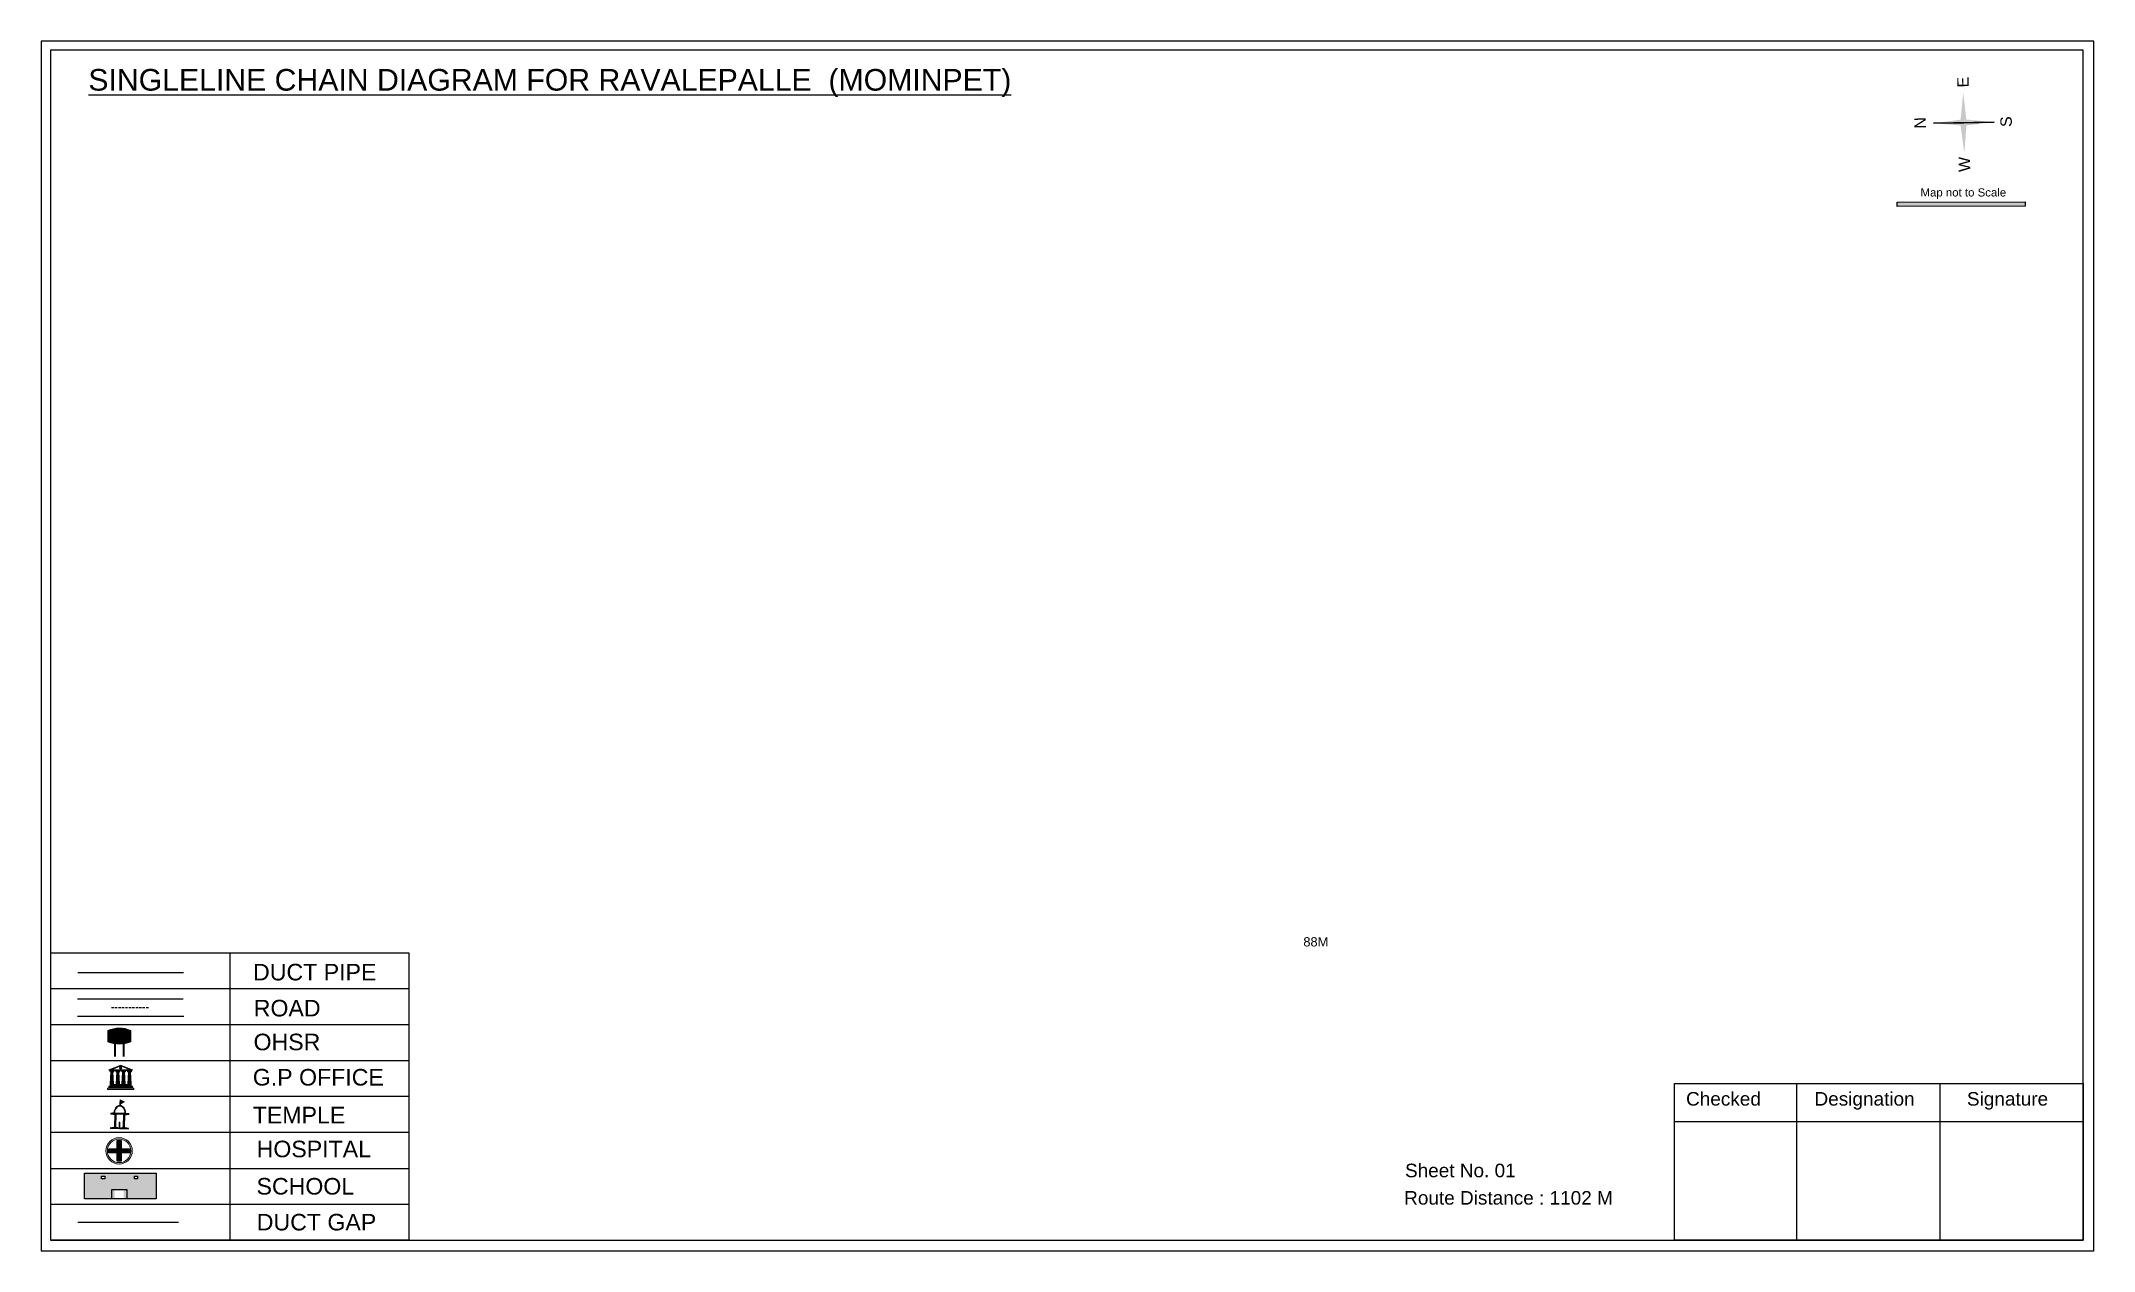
# Model space of a CAD drawing. Header units: inches. Extents: x -117 to 51867, y -12715 to 3423.
# Drawn here: x 19354 to 20244, y -12180 to -11656 of the extents above; entities that cross this region are included whole.
import ezdxf

# ---------------------------------------------------------------- set-up
doc = ezdxf.new("R2010")
doc.units = ezdxf.units.IN
doc.header["$MEASUREMENT"] = 0
doc.linetypes.add('DASHEDX2', pattern=[1.5, 1, -0.5])
doc.layers.add('LANDMARK', color=7, linetype='Continuous')
doc.layers.add('OHT', color=7, linetype='Continuous')
doc.styles.get("Standard").update_dxf_attribs({"font": 'arial.ttf'})

msp = doc.modelspace()

# ---------------------------------------------------------------- texts
at = {"color": 242, "true_color": 0xcd2027}
msp.add_text('%%USINGLELINE CHAIN DIAGRAM FOR RAVALEPALLE  (MOMINPET)', height=9.375, dxfattribs=at).set_placement((19374.21, -11677.23))
for s, p in [('E', (20189.57, -11675.83)), ('N', (20170.99, -11693.68)), ('S', (20208.28, -11692.94)), ('W', (20190.22, -11712.43))]:
    msp.add_text(s, height=4.95, rotation=91.00631).set_placement(p)
for s, height, p in [('Map not to Scale', 3.5424, (20168.66, -11723.12)), ('88M', 4, (19901.04, -12048.24)), ('DUCT PIPE', 7.178, (19445.64, -12062.96)), ('ROAD ', 7.178, (19445.94, -12078.57)), ('OHSR', 7.178, (19445.85, -12093.24)), ('G.P OFFICE', 7.178, (19445.52, -12108.53)), ('Checked', 5.886, (20067, -12117.24)), ('Designation', 5.886, (20122.69, -12117.24)), ('Signature', 5.886, (20188.79, -12117.24)), ('TEMPLE', 7.178, (19445.52, -12124.94)), ('HOSPITAL', 7.178, (19447.19, -12139.63)), ('SCHOOL', 7.178, (19447.14, -12155.79)), ('Sheet No. 01', 5.886, (19945.13, -12148.3)), ('Route Distance : 1102 M', 5.886, (19944.76, -12160.17)), ('DUCT GAP', 7.178, (19447.24, -12171.35))]:
    msp.add_text(s, height=height).set_placement(p)

# ---------------------------------------------------------------- blocks, each defined once
blk = doc.blocks.new('OHT')
at = {"linetype": 'Continuous', "lineweight": 0, "true_color": 0x0ffffc}
blk.add_hatch(color=4, dxfattribs=at).paths.add_polyline_path([(0.012, 1), (0, 1, 0.101323), (-0.4, 0.916), (-0.4, 0.525, 0.194075), (0.399, 0.521), (0.399, 0.921, 0.097877)])
at = {"color": 4, "linetype": 'Continuous', "lineweight": 0, "true_color": 0x0ffffc, "flags": 128}
for points in [[(-0.4, 0.525), (-0.4, 0.916)], [(0.399, 0.521), (0.399, 0.921)]]:
    blk.add_lwpolyline(points, dxfattribs=at)
at = {"color": 4, "linetype": 'Continuous', "lineweight": 0, "true_color": 0x0ffffc, "const_width": 0.075, "flags": 128}
for points in [[(-0.15, 0), (-0.15, 0.475)], [(0.15, 0), (0.15, 0.473)]]:
    blk.add_lwpolyline(points, dxfattribs=at)
at = {"color": 4, "linetype": 'Continuous', "lineweight": 0, "true_color": 0x0ffffc}
for centre, radius, start, end in [((0.006, -0.019), 1.019, 67.31091, 113.47108), ((0.004, 1.513), 1.068, 247.76824, 291.70073)]:
    blk.add_arc(centre, radius, start, end, dxfattribs=at)
blk = doc.blocks.new('Government_Office')
at = {"linetype": 'Continuous', "lineweight": 0, "true_color": 0xff0000}
h = blk.add_hatch(color=1, dxfattribs=at)
h.paths.add_polyline_path([(0.44, 0.72), (0.45, 0.75), (0, 0.93), (-0.45, 0.75), (-0.44, 0.72)])
h.paths.add_polyline_path([(0.355, 0.75), (-0.355, 0.75), (0, 0.9)], flags=16)
h.paths.add_polyline_path([(0, 0.778, -1), (0, 0.872, -1)], flags=0)
h = blk.add_hatch(color=1, dxfattribs=at)
edge = h.paths.add_edge_path()
edge.add_arc((0, 0.825), 0.0467, 90, 270)
edge.add_arc((0, 0.825), 0.0467, 270, 450)
for points in [[(-0.5, 0.05), (0.5, 0.05), (0.5, 0), (-0.5, 0)], [(-0.45, 0.075), (-0.45, 0.12), (0.45, 0.12), (0.45, 0.075)], [(-0.4, 0.14), (-0.4, 0.18), (0.4, 0.18), (0.4, 0.14)]]:
    blk.add_hatch(color=1, dxfattribs=at).paths.add_polyline_path(points)
h = blk.add_hatch(color=1, dxfattribs=at)
edge = h.paths.add_edge_path()
edge.add_line((-0.27, 0.195), (-0.295, 0.675))
edge.add_line((-0.295, 0.675), (-0.29, 0.675))
edge.add_arc((-0.278, 0.688), 0.0176, 225.30401, 441.56588)
edge.add_line((-0.275, 0.705), (-0.395, 0.705))
edge.add_arc((-0.392, 0.688), 0.0176, 98.43412, 314.69599)
edge.add_line((-0.38, 0.675), (-0.375, 0.675))
edge.add_line((-0.375, 0.675), (-0.4, 0.195))
edge.add_line((-0.4, 0.195), (-0.27, 0.195))
h = blk.add_hatch(color=1, dxfattribs=at)
edge = h.paths.add_edge_path()
edge.add_line((-0.047, 0.195), (-0.072, 0.675))
edge.add_line((-0.072, 0.675), (-0.067, 0.675))
edge.add_arc((-0.054, 0.688), 0.0176, 225.30401, 441.56588)
edge.add_line((-0.052, 0.705), (-0.172, 0.705))
edge.add_arc((-0.169, 0.688), 0.0176, 98.43412, 314.69599)
edge.add_line((-0.157, 0.675), (-0.152, 0.675))
edge.add_line((-0.152, 0.675), (-0.177, 0.195))
edge.add_line((-0.177, 0.195), (-0.047, 0.195))
h = blk.add_hatch(color=1, dxfattribs=at)
edge = h.paths.add_edge_path()
edge.add_line((0.177, 0.195), (0.152, 0.675))
edge.add_line((0.152, 0.675), (0.157, 0.675))
edge.add_arc((0.169, 0.688), 0.0176, 225.30401, 441.56588)
edge.add_line((0.172, 0.705), (0.052, 0.705))
edge.add_arc((0.054, 0.688), 0.0176, 98.43412, 314.69599)
edge.add_line((0.067, 0.675), (0.072, 0.675))
edge.add_line((0.072, 0.675), (0.047, 0.195))
edge.add_line((0.047, 0.195), (0.177, 0.195))
h = blk.add_hatch(color=1, dxfattribs=at)
edge = h.paths.add_edge_path()
edge.add_line((0.4, 0.195), (0.375, 0.675))
edge.add_line((0.375, 0.675), (0.38, 0.675))
edge.add_arc((0.392, 0.688), 0.0176, 225.30401, 441.56588)
edge.add_line((0.395, 0.705), (0.275, 0.705))
edge.add_arc((0.278, 0.688), 0.0176, 98.43412, 314.69599)
edge.add_line((0.29, 0.675), (0.295, 0.675))
edge.add_line((0.295, 0.675), (0.27, 0.195))
edge.add_line((0.27, 0.195), (0.4, 0.195))
at = {"color": 1, "linetype": 'Continuous', "lineweight": 0, "true_color": 0xff0000, "flags": 128}
for points in [[(-0.45, 0.75), (-0.44, 0.72), (0.44, 0.72), (0.45, 0.75), (0, 0.93)], [(-0.355, 0.75), (0.355, 0.75), (0, 0.9)], [(-0.5, 0.05), (0.5, 0.05), (0.5, 0), (-0.5, 0)], [(-0.45, 0.075), (-0.45, 0.12), (0.45, 0.12), (0.45, 0.075)], [(-0.4, 0.14), (-0.4, 0.18), (0.4, 0.18), (0.4, 0.14)]]:
    blk.add_lwpolyline(points, close=True, dxfattribs=at)
for points in [[(0, 0.872, 1), (0, 0.778, 1)], [(-0.27, 0.195), (-0.295, 0.675), (-0.29, 0.675, 1.379694), (-0.275, 0.705), (-0.395, 0.705, 1.379694), (-0.38, 0.675), (-0.375, 0.675), (-0.4, 0.195)], [(-0.047, 0.195), (-0.072, 0.675), (-0.067, 0.675, 1.379694), (-0.052, 0.705), (-0.172, 0.705, 1.379694), (-0.157, 0.675), (-0.152, 0.675), (-0.177, 0.195)], [(0.177, 0.195), (0.152, 0.675), (0.157, 0.675, 1.379694), (0.172, 0.705), (0.052, 0.705, 1.379694), (0.067, 0.675), (0.072, 0.675), (0.047, 0.195)], [(0.4, 0.195), (0.375, 0.675), (0.38, 0.675, 1.379694), (0.395, 0.705), (0.275, 0.705, 1.379694), (0.29, 0.675), (0.295, 0.675), (0.27, 0.195)]]:
    blk.add_lwpolyline(points, format="xyb", close=True, dxfattribs=at)
blk = doc.blocks.new('Temple')
at = {"linetype": 'Continuous', "lineweight": 0, "true_color": 0xff0000}
h = blk.add_hatch(color=1, dxfattribs=at)
edge = h.paths.add_edge_path()
edge.add_line((0.175, 0.49), (0.225, 0.49))
edge.add_line((0.225, 0.49), (0.225, 0.497))
edge.add_line((0.225, 0.497), (0.307, 0.497))
edge.add_line((0.307, 0.497), (0.307, 0.533))
edge.add_line((0.307, 0.533), (0.257, 0.533))
edge.add_line((0.257, 0.533), (0.257, 0.54))
edge.add_line((0.257, 0.54), (0.2, 0.54))
edge.add_spline(control_points=[(0.2, 0.54), (0.2, 0.589), (0.19, 0.638), (0.142, 0.743), (0.092, 0.79), (0.027, 0.805), (0.02, 0.806), (0.012, 0.806)], knot_values=[4.712389, 4.712389, 4.712389, 4.712389, 5.278166, 5.278166, 6.117402, 6.117402, 6.223801, 6.223801, 6.223801, 6.223801], degree=3, periodic=0)
edge.add_line((0.012, 0.806), (0.012, 0.79))
edge.add_line((0.012, 0.79), (-0.012, 0.79))
edge.add_line((-0.012, 0.79), (-0.012, 0.806))
edge.add_spline(control_points=[(-0.012, 0.806), (-0.055, 0.802), (-0.096, 0.781), (-0.171, 0.699), (-0.197, 0.628), (-0.2, 0.55), (-0.2, 0.545), (-0.2, 0.54)], knot_values=[6.343965, 6.343965, 6.343965, 6.343965, 6.956638, 6.956638, 7.795874, 7.795874, 7.853982, 7.853982, 7.853982, 7.853982], degree=3, periodic=0)
edge.add_line((-0.2, 0.54), (-0.257, 0.54))
edge.add_line((-0.257, 0.54), (-0.257, 0.533))
edge.add_line((-0.257, 0.533), (-0.307, 0.533))
edge.add_line((-0.307, 0.533), (-0.307, 0.497))
edge.add_line((-0.307, 0.497), (-0.225, 0.497))
edge.add_line((-0.225, 0.497), (-0.225, 0.49))
edge.add_line((-0.225, 0.49), (-0.175, 0.49))
edge.add_line((-0.175, 0.49), (-0.175, 0.07))
edge.add_arc((-0.205, 0.07), 0.03, -90, 0, ccw=False)
edge.add_line((-0.205, 0.04), (-0.257, 0.04))
edge.add_line((-0.257, 0.04), (-0.257, 0.033))
edge.add_line((-0.257, 0.033), (-0.307, 0.033))
edge.add_line((-0.307, 0.033), (-0.307, 0))
edge.add_line((-0.307, 0), (0.307, 0))
edge.add_line((0.307, 0), (0.307, 0.033))
edge.add_line((0.307, 0.033), (0.257, 0.033))
edge.add_line((0.257, 0.033), (0.257, 0.04))
edge.add_line((0.257, 0.04), (0.205, 0.04))
edge.add_arc((0.205, 0.07), 0.03, 180, 270, ccw=False)
edge.add_line((0.175, 0.07), (0.175, 0.49))
h.paths.add_polyline_path([(0.125, 0.07, -0.414214), (0.095, 0.04), (0.05, 0.04), (0.05, 0.033), (-0.05, 0.033), (-0.05, 0.04), (-0.095, 0.04, -0.414214), (-0.125, 0.07), (-0.125, 0.497), (0.125, 0.497)], flags=16)
edge = h.paths.add_edge_path(flags=16)
edge.add_ellipse((0, 0.54), major_axis=(0, 0.242), ratio=0.722808, start_angle=270, end_angle=450, ccw=False)
edge.add_line((0.175, 0.54), (-0.175, 0.54))
h.paths.add_polyline_path([(0.012, 0.23), (0.012, 0.07), (-0.012, 0.07), (-0.012, 0.23)], flags=0)
h = blk.add_hatch(color=1, dxfattribs=at)
edge = h.paths.add_edge_path()
edge.add_line((0.012, 0.857), (0, 0.85))
edge.add_line((0, 0.85), (-0.003, 0.925))
edge.add_line((-0.003, 0.925), (-0.012, 0.925))
edge.add_line((-0.012, 0.925), (-0.012, 0.806))
edge.add_spline(control_points=[(-0.012, 0.806), (-0.004, 0.807), (0.004, 0.807), (0.012, 0.806)], knot_values=[6.223801, 6.223801, 6.223801, 6.223801, 6.343965, 6.343965, 6.343965, 6.343965], degree=3, periodic=0)
edge.add_line((0.012, 0.806), (0.012, 0.857))
h = blk.add_hatch(color=1, dxfattribs=at)
edge = h.paths.add_edge_path()
edge.add_line((0.012, 0.79), (0.012, 0.806))
edge.add_spline(control_points=[(0.012, 0.806), (0.004, 0.807), (-0.004, 0.807), (-0.012, 0.806)], knot_values=[6.223801, 6.223801, 6.223801, 6.223801, 6.343965, 6.343965, 6.343965, 6.343965], degree=3, periodic=0)
edge.add_line((-0.012, 0.806), (-0.012, 0.79))
edge.add_line((-0.012, 0.79), (0.012, 0.79))
at = {"linetype": 'Continuous', "lineweight": 0, "true_color": 0xe66000}
blk.add_hatch(color=32, dxfattribs=at).paths.add_polyline_path([(-0.006, 1), (0.147, 0.931), (0, 0.85)])
at = {"color": 1, "linetype": 'Continuous', "lineweight": 0, "true_color": 0xff0000, "flags": 128}
for points in [[(0.012, 0.925), (-0.012, 0.925), (-0.012, 0.79), (0.012, 0.79)], [(0.012, 0.23), (-0.012, 0.23), (-0.012, 0.07), (0.012, 0.07)]]:
    blk.add_lwpolyline(points, close=True, dxfattribs=at)
at = {"color": 32, "linetype": 'Continuous', "lineweight": 0, "true_color": 0xe66000, "flags": 128}
blk.add_lwpolyline([(-0.006, 1), (0.147, 0.931), (0, 0.85), (-0.006, 1)], dxfattribs=at)
at = {"color": 1, "linetype": 'Continuous', "lineweight": 0, "true_color": 0xff0000, "flags": 128}
blk.add_lwpolyline([(0.2, 0.54), (0.257, 0.54), (0.257, 0.533), (0.307, 0.533), (0.307, 0.497), (0.225, 0.497), (0.225, 0.49), (0.175, 0.49), (0.175, 0.07, 0.414214), (0.205, 0.04), (0.257, 0.04), (0.257, 0.033), (0.307, 0.033), (0.307, 0), (-0.307, 0), (-0.307, 0.033), (-0.257, 0.033), (-0.257, 0.04), (-0.205, 0.04, 0.414214), (-0.175, 0.07), (-0.175, 0.49), (-0.225, 0.49), (-0.225, 0.497), (-0.307, 0.497), (-0.307, 0.533), (-0.257, 0.533), (-0.257, 0.54), (-0.2, 0.54)], format="xyb", dxfattribs=at)
blk.add_lwpolyline([(-0.175, 0.54), (0.175, 0.54)], dxfattribs=at)
blk.add_lwpolyline([(0.125, 0.497), (0.125, 0.07, -0.414214), (0.095, 0.04), (0.05, 0.04), (0.05, 0.033), (-0.05, 0.033), (-0.05, 0.04), (-0.095, 0.04, -0.414214), (-0.125, 0.07), (-0.125, 0.497)], format="xyb", close=True, dxfattribs=at)
at = {"color": 1, "linetype": 'Continuous', "lineweight": 0, "true_color": 0xff0000}
blk.add_ellipse((0, 0.54), major_axis=(0, 0.242), ratio=0.722808, start_param=4.712389, end_param=7.853982, dxfattribs=at)
blk.add_open_spline([(0.2, 0.54), (0.2, 0.589), (0.19, 0.638), (0.142, 0.743), (0.092, 0.79), (-0.023, 0.816), (-0.085, 0.794), (-0.171, 0.699), (-0.197, 0.628), (-0.2, 0.55), (-0.2, 0.545), (-0.2, 0.54)], degree=3, knots=[4.712389, 4.712389, 4.712389, 4.712389, 5.278166, 5.278166, 6.117402, 6.117402, 6.956638, 6.956638, 7.795874, 7.795874, 7.853982, 7.853982, 7.853982, 7.853982], dxfattribs=at)
blk = doc.blocks.new('*U68')
at = {"color": 0, "linetype": 'DASHEDX2', "transparency": 16777216}
blk.add_line((-8.22, 0), (8.01, 0), dxfattribs=at)
blk = doc.blocks.new('Hospital')
at = {"linetype": 'Continuous', "lineweight": 0, "true_color": 0x000000}
h = blk.add_hatch(color=18, dxfattribs=at)
h.paths.add_polyline_path([(-0.5, 0, 1), (0.5, 0, 1)])
h.paths.add_polyline_path([(0.446, 0, -1), (-0.446, 0, -1)], flags=16)
at = {"linetype": 'Continuous', "true_color": 0xff0000}
blk.add_hatch(color=1, dxfattribs=at).paths.add_polyline_path([(-0.394, 0.08), (-0.08, 0.08), (-0.08, 0.394), (0.08, 0.394), (0.08, 0.08), (0.394, 0.08), (0.394, -0.08), (0.08, -0.08), (0.08, -0.394), (-0.08, -0.394), (-0.08, -0.08), (-0.394, -0.08)])
at = {"color": 1, "linetype": 'Continuous', "true_color": 0xff0000, "flags": 128}
blk.add_lwpolyline([(-0.394, 0.08), (-0.08, 0.08), (-0.08, 0.394), (0.08, 0.394), (0.08, 0.08), (0.394, 0.08), (0.394, -0.08), (0.08, -0.08), (0.08, -0.394), (-0.08, -0.394), (-0.08, -0.08), (-0.394, -0.08)], close=True, dxfattribs=at)
at = {"color": 18, "linetype": 'Continuous', "lineweight": 0, "true_color": 0x000000}
for radius in [0.5, 0.446]:
    blk.add_circle((0, 0), radius, dxfattribs=at)

# ---------------------------------------------------------------- hatches: boundary and pattern name
at = {"true_color": 0x0093dd}
h = msp.add_hatch(color=142, dxfattribs=at)
h.dxf.hatch_style = 1
h.paths.add_polyline_path([(20158.48, -11725.63), (20158.49, -11727.47), (20213.99, -11727.34), (20213.99, -11725.5)])
at = {"true_color": 0xc8c92d}
h = msp.add_hatch(color=52, dxfattribs=at)
h.dxf.hatch_style = 1
h.paths.add_polyline_path([(19378.67, -12146.56), (19372.51, -12146.56), (19372.51, -12157.65), (19378.67, -12157.65)])
h.paths.add_polyline_path([(19403.52, -12146.56), (19397.36, -12146.56), (19397.36, -12157.65), (19403.52, -12157.65)])
at = {"true_color": 0x293189}
h = msp.add_hatch(color=177, dxfattribs=at)
h.dxf.hatch_style = 1
h.paths.add_polyline_path([(19397.36, -12146.56), (19378.67, -12146.56), (19378.67, -12157.65), (19385.68, -12157.65), (19385.68, -12154.01), (19389.54, -12154.01), (19389.54, -12157.65), (19397.36, -12157.65)])
h.paths.add_polyline_path([(19381.34, -12149.03), (19379.97, -12149.03), (19379.97, -12147.76), (19381.34, -12147.76)], flags=16)
h.paths.add_polyline_path([(19394.22, -12149.03), (19394.22, -12147.76), (19395.59, -12147.76), (19395.59, -12149.03)], flags=16)

# ---------------------------------------------------------------- linework, layer by layer
for p, q in [((20200.55, -11690.92), (20174.25, -11691.38)), ((20174.25, -11691.38), (20200.55, -11690.92)), ((20200.55, -11690.92), (20174.25, -11691.38)), ((20187.42, -11691.15), (20200.55, -11690.92)), ((19357.83, -12051.12), (19357.83, -12174.34)), ((19435.59, -12051.12), (19435.59, -12175.55)), ((19513.36, -12066.67), (19357.83, -12066.67)), ((19369.48, -12070.97), (19415.37, -12070.97)), ((19369.48, -12078.49), (19415.6, -12078.49)), ((19513.36, -12082.23), (19357.83, -12082.23)), ((19513.36, -12097.78), (19357.83, -12097.78)), ((19513.36, -12113.33), (19357.83, -12113.33)), ((19513.36, -12128.89), (19357.83, -12128.89)), ((19357.83, -12144.44), (19513.36, -12144.44)), ((19357.83, -12159.99), (19513.36, -12159.99)), ((19357.82, -12174.57), (19357.82, -12175.53)), ((19357.83, -12174.34), (19357.83, -12175.55)), ((19513.36, -12175.55), (19357.83, -12175.55))]:
    msp.add_line(p, q)
at = {"color": 1}
msp.add_line((20174.25, -11691.38), (20187.41, -11691.15), dxfattribs=at)
at = {"color": 242, "true_color": 0xcd2027}
for p, q in [((20114.89, -12107.7), (20114.89, -12175.59)), ((20177.09, -12107.7), (20177.09, -12175.59)), ((20061.92, -12124.14), (20239.15, -12124.14))]:
    msp.add_line(p, q, dxfattribs=at)
for points in [[(19353.71, -11655.74), (19353.71, -12180.24), (20243.86, -12180.24), (20243.86, -11655.74)], [(19357.82, -11659.76), (19357.82, -12175.53), (20239.15, -12175.53), (20239.15, -11659.76)], [(19403.59, -12146.56), (19403.59, -12157.65), (19372.51, -12157.65), (19372.51, -12146.56)], [(19381.34, -12147.76), (19381.34, -12149.03), (19379.97, -12149.03), (19379.97, -12147.76)], [(19394.22, -12149.03), (19394.22, -12147.76), (19395.59, -12147.76), (19395.59, -12149.03)]]:
    msp.add_lwpolyline(points, close=True)
at = {"color": 142, "true_color": 0x0093dd}
msp.add_lwpolyline([(20214, -11727.34), (20158.49, -11727.47), (20158.48, -11725.63), (20213.99, -11725.5), (20213.99, -11727.34)], dxfattribs=at)
for points in [[(19513.36, -12175.55), (19513.36, -12051.12), (19357.83, -12051.12)], [(19384.35, -12157.65), (19384.35, -12153.54), (19390.88, -12153.54), (19390.88, -12157.65)]]:
    msp.add_lwpolyline(points)
at = {"color": 242, "true_color": 0xcd2027}
msp.add_lwpolyline([(20239.15, -12175.59), (20061.92, -12175.59), (20061.92, -12107.7), (20239.15, -12107.7)], close=True, dxfattribs=at)
for points in [[(20188.7, -11691.12), (20185.88, -11691.17), (20187.17, -11678)], [(20188.7, -11691.12), (20185.88, -11691.17), (20187.17, -11678)], [(20188.7, -11691.12), (20185.88, -11691.17), (20187.63, -11704.3)], [(20188.7, -11691.12), (20185.88, -11691.17), (20187.63, -11704.3)], [(20187.44, -11692.45), (20187.39, -11689.63), (20200.55, -11690.92)], [(20187.44, -11692.45), (20187.39, -11689.63), (20200.55, -11690.92)]]:
    msp.add_solid(points)
at = {"color": 1}
msp.add_solid([(20187.44, -11692.45), (20187.39, -11689.63), (20174.25, -11691.38)], dxfattribs=at)
msp.add_solid([(20187.44, -11692.45), (20187.39, -11689.63), (20174.25, -11691.38)], dxfattribs=at)
at = {"layer": 'OHT', "color": 5}
msp.add_line((19369.65, -12059.59), (19415.54, -12059.59), dxfattribs=at)
at = {"layer": 'OHT', "color": 1}
msp.add_line((19369.65, -12167.77), (19413.25, -12167.77), dxfattribs=at)

# ---------------------------------------------------------------- block references
at = {"linetype": 'DASHEDX2'}
msp.add_blockref('*U68', (19392.48, -12074.73), dxfattribs=at)
at = {"layer": 'LANDMARK'}
for name, p, xscale, yscale, zscale in [('Government_Office', (19388.24, -12110.19), 11.32114773247135, 11.32114773247135, 11.32114773247135), ('Hospital', (19387.56, -12136.85), 11.41772014427468, 11.41772014427468, 11.41772014427468)]:
    msp.add_blockref(name, p, dxfattribs=dict(at, xscale=xscale, yscale=yscale, zscale=zscale))
at = {"layer": 'LANDMARK', "xscale": 12.62452535729322, "yscale": 12.62452535729322, "zscale": 12.62452535729322, "rotation": 358.3713438591284}
msp.add_blockref('Temple', (19387.67, -12127.32), dxfattribs=at)
at = {"layer": 'OHT', "xscale": 12.45189723782068, "yscale": 12.45189723782068, "zscale": 12.45189723782068}
msp.add_blockref('OHT', (19387.65, -12096.09), dxfattribs=at)

msp.set_redraw_order([(e.dxf.handle, doc.entitydb.next_handle()) for e in msp.query("TEXT MTEXT ATTDEF DIMENSION ARC_DIMENSION")])  # texts and dimensions are drawn at this point

doc.saveas('drawing.dxf')
